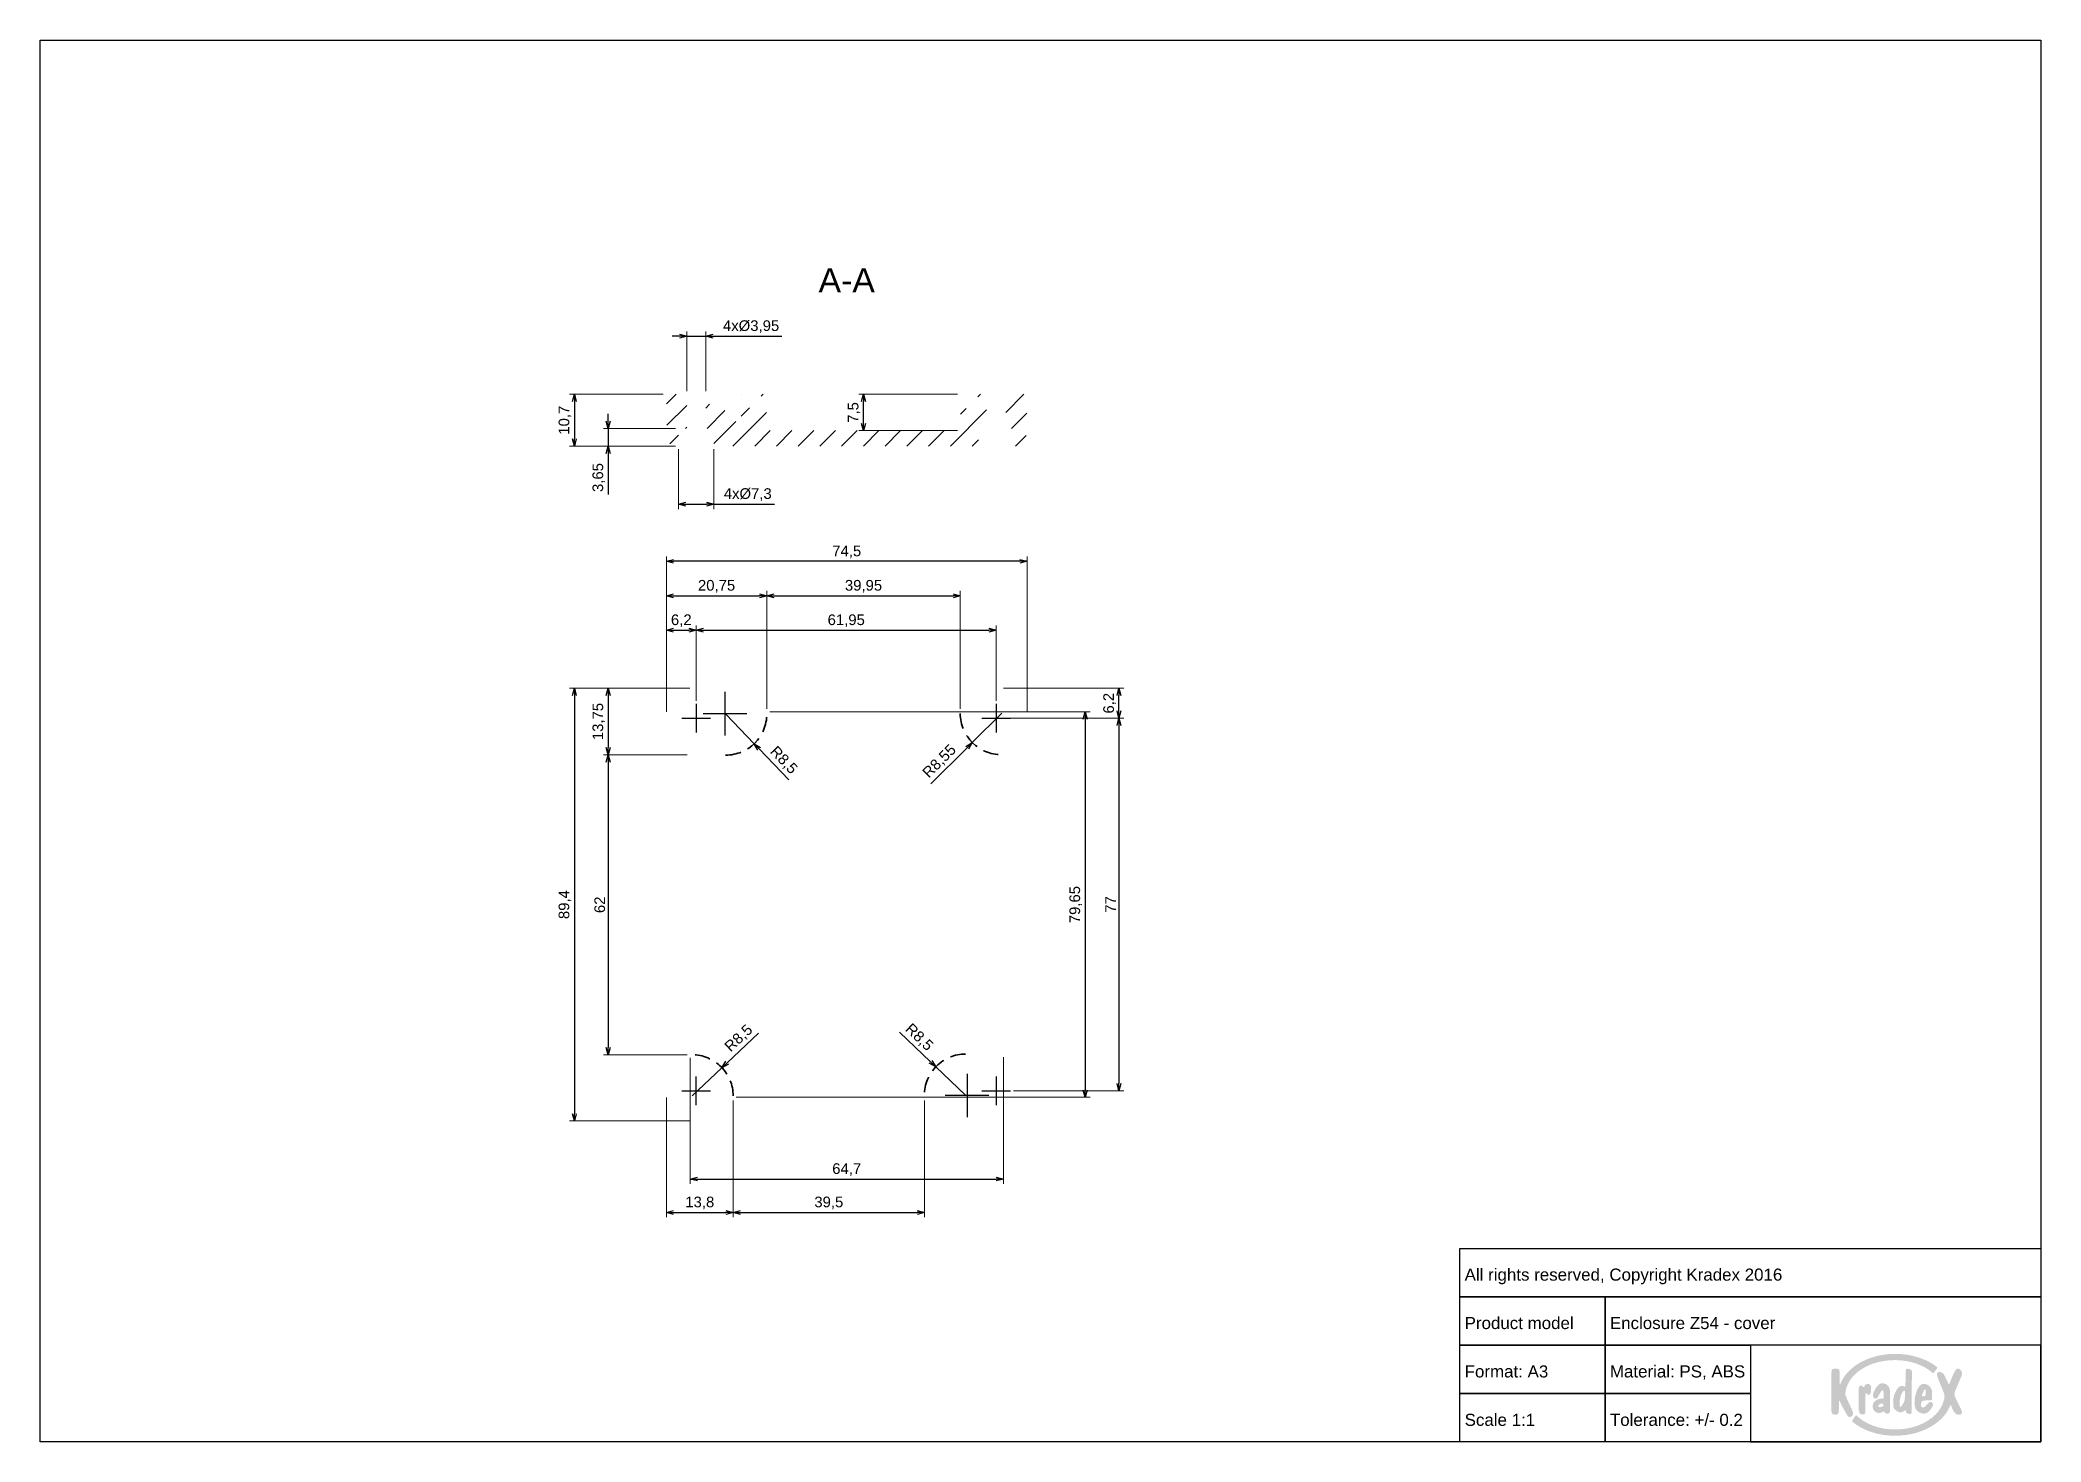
# Paper-space layout 'Cover' of a CAD drawing. Header units: millimetres. Extents: x 0 to 414, y 0 to 290.
import ezdxf

# ---------------------------------------------------------------- set-up
doc = ezdxf.new("R2010")
doc.units = ezdxf.units.MM
doc.linetypes.add('ACAD_ISO10W100', pattern=[18, 12, -3, 0, -3])
doc.linetypes.add('HIDDEN2', pattern=[4.7625, 3.175, -1.5875])
for name, color, linetype, lineweight in [('MD_Annotation', 7, 'Continuous', 25), ('MD_Axes', 7, 'ACAD_ISO10W100', 25), ('MD_Hatching', 7, 'Continuous', 25)]:
    doc.layers.add(name, color=color, linetype=linetype, lineweight=lineweight)
doc.layers.add('MD_Hidden', color=7, linetype='HIDDEN2', lineweight=35, plot=False)
doc.layers.add('Tabelka', color=7, linetype='Continuous')
doc.styles.get("Standard").update_dxf_attribs({"font": 'arial.ttf'})
doc.dimstyles.new('ISO-25', dxfattribs={"dimtxt": 2.2, "dimasz": 1.5, "dimexe": 1, "dimexo": 0.625, "dimtad": 1, "dimrnd": 0.05, "dimtxsty": 'Standard', "dimblk": 'OPEN30', "dimcen": 2.5, "dimadec": 0, "dimazin": 0, "dimtfac": 1, "dimtmove": 0, "dimatfit": 3, "dimfxl": 1, "dimlwe": 18, "dimarcsym": 0})

psp = doc.layouts.new('Cover')

# ---------------------------------------------------------------- texts
at = {"insert": (293.528, 40.477), "char_height": 2.5, "attachment_point": 1}
psp.add_mtext_dynamic_manual_height_columns('\\P All rights reserved, Copyright Kradex 2016', width=120, gutter_width=12.5, heights=[0], dxfattribs=at)
at = {"layer": 'MD_Annotation', "color": 7, "insert": (166.876, 238.003), "char_height": 5, "width": 14.16439, "attachment_point": 8}
psp.add_mtext('A-A', dxfattribs=at)
at = {"layer": 'Tabelka', "char_height": 2.5, "attachment_point": 1}
for s, width, heights, insert in [('\\pi15;\\P\\pi0; Product model', 30, [9.962], (293.528, 30.477)), ('\\P Enclosure Z54 - cover ', 90, [7.412], (323.528, 30.477)), ('\\P Format: A3', 30, [0], (293.528, 20.477)), ('\\P Material: PS, ABS', 30, [0], (323.528, 20.477)), ('\\P Scale 1:1', 30, [0], (293.528, 10.477)), ('\\P Tolerance: +/- 0.2', 30, [0], (323.528, 10.477))]:
    psp.add_mtext_dynamic_manual_height_columns(s, width=width, gutter_width=12.5, heights=heights, dxfattribs=dict(at, insert=insert))

# ---------------------------------------------------------------- blocks, each defined once
blk = doc.blocks.new('_Open30')
at = {"color": 0, "linetype": 'ByBlock', "lineweight": -2}
for p, q in [((-1, 0.27), (0, 0)), ((0, 0), (-1, -0.27)), ((0, 0), (-1, 0))]:
    blk.add_line(p, q, dxfattribs=at)
blk = doc.blocks.new('*D18')
at = {"layer": 'Defpoints', "color": 0, "transparency": 16777216}
for p in [(129.63, 182.44), (129.63, 150.71), (204.13, 150.71)]:
    blk.add_point(p, dxfattribs=at)
at = {"layer": 'MD_Annotation', "color": 0, "lineweight": 18, "transparency": 16777216}
for p, q in [((129.63, 151.34), (129.63, 183.44)), ((204.13, 151.34), (204.13, 183.44))]:
    blk.add_line(p, q, dxfattribs=at)
at = {"layer": 'MD_Annotation', "color": 0, "lineweight": -2, "transparency": 16777216}
blk.add_line((202.63, 182.44), (131.13, 182.44), dxfattribs=at)
at = {"layer": 'MD_Annotation', "color": 0, "lineweight": -2, "transparency": 16777216, "xscale": 1.5, "yscale": 1.5, "zscale": 1.5, "rotation": 180}
blk.add_blockref('_Open30', (129.63, 182.44), dxfattribs=at)
at = {"layer": 'MD_Annotation', "color": 0, "lineweight": -2, "transparency": 16777216, "xscale": 1.5, "yscale": 1.5, "zscale": 1.5}
blk.add_blockref('_Open30', (204.13, 182.44), dxfattribs=at)
at = {"layer": 'MD_Annotation', "color": 0, "transparency": 16777216, "insert": (166.88, 184.38), "char_height": 2.2, "attachment_point": 5}
blk.add_mtext('74,5', dxfattribs=at)
blk = doc.blocks.new('*D19')
at = {"layer": 'Defpoints', "color": 0, "transparency": 16777216}
for p in [(135.13, 156.21), (110.63, 66.81), (135.13, 66.81)]:
    blk.add_point(p, dxfattribs=at)
at = {"layer": 'MD_Annotation', "color": 0, "lineweight": 18, "transparency": 16777216}
for p, q in [((134.5, 156.21), (109.63, 156.21)), ((134.5, 66.81), (109.63, 66.81))]:
    blk.add_line(p, q, dxfattribs=at)
at = {"layer": 'MD_Annotation', "color": 0, "lineweight": -2, "transparency": 16777216}
blk.add_line((110.63, 154.71), (110.63, 68.31), dxfattribs=at)
at = {"layer": 'MD_Annotation', "color": 0, "lineweight": -2, "transparency": 16777216, "xscale": 1.5, "yscale": 1.5, "zscale": 1.5}
for p, rotation in [((110.63, 156.21), 90), ((110.63, 66.81), 270)]:
    blk.add_blockref('_Open30', p, dxfattribs=dict(at, rotation=rotation))
at = {"layer": 'MD_Annotation', "color": 0, "transparency": 16777216, "insert": (108.68, 111.51), "char_height": 2.2, "attachment_point": 5, "rotation": 90}
blk.add_mtext('89,4', dxfattribs=at)
blk = doc.blocks.new('*D20')
at = {"layer": 'Defpoints', "color": 0, "transparency": 16777216}
for p in [(135.8, 168.21), (135.8, 153.01), (129.63, 150.71)]:
    blk.add_point(p, dxfattribs=at)
at = {"layer": 'MD_Annotation', "color": 0, "lineweight": 18, "transparency": 16777216}
for p, q in [((129.63, 151.34), (129.63, 169.21)), ((135.8, 153.64), (135.8, 169.21))]:
    blk.add_line(p, q, dxfattribs=at)
at = {"layer": 'MD_Annotation', "color": 0, "lineweight": -2, "transparency": 16777216}
blk.add_line((131.13, 168.21), (134.3, 168.21), dxfattribs=at)
at = {"layer": 'MD_Annotation', "color": 0, "lineweight": -2, "transparency": 16777216, "xscale": 1.5, "yscale": 1.5, "zscale": 1.5, "rotation": 180}
blk.add_blockref('_Open30', (129.63, 168.21), dxfattribs=at)
at = {"layer": 'MD_Annotation', "color": 0, "lineweight": -2, "transparency": 16777216, "xscale": 1.5, "yscale": 1.5, "zscale": 1.5}
blk.add_blockref('_Open30', (135.8, 168.21), dxfattribs=at)
at = {"layer": 'MD_Annotation', "color": 0, "transparency": 16777216, "insert": (132.71, 170.16), "char_height": 2.2, "attachment_point": 5}
blk.add_mtext('6,2', dxfattribs=at)
blk = doc.blocks.new('*D21')
at = {"layer": 'Defpoints', "color": 0, "transparency": 16777216}
for p in [(197.75, 168.21), (135.8, 153.01), (197.75, 153.01)]:
    blk.add_point(p, dxfattribs=at)
at = {"layer": 'MD_Annotation', "color": 0, "lineweight": 18, "transparency": 16777216}
for p, q in [((135.8, 153.64), (135.8, 169.21)), ((197.75, 153.64), (197.75, 169.21))]:
    blk.add_line(p, q, dxfattribs=at)
at = {"layer": 'MD_Annotation', "color": 0, "lineweight": -2, "transparency": 16777216}
blk.add_line((137.3, 168.21), (196.25, 168.21), dxfattribs=at)
at = {"layer": 'MD_Annotation', "color": 0, "lineweight": -2, "transparency": 16777216, "xscale": 1.5, "yscale": 1.5, "zscale": 1.5, "rotation": 180}
blk.add_blockref('_Open30', (135.8, 168.21), dxfattribs=at)
at = {"layer": 'MD_Annotation', "color": 0, "lineweight": -2, "transparency": 16777216, "xscale": 1.5, "yscale": 1.5, "zscale": 1.5}
blk.add_blockref('_Open30', (197.75, 168.21), dxfattribs=at)
at = {"layer": 'MD_Annotation', "color": 0, "transparency": 16777216, "insert": (166.78, 170.16), "char_height": 2.2, "attachment_point": 5}
blk.add_mtext('61,95', dxfattribs=at)
blk = doc.blocks.new('*D22')
at = {"layer": 'Defpoints', "color": 0, "transparency": 16777216}
for p in [(135.13, 156.21), (117.63, 142.46), (134.53, 142.46)]:
    blk.add_point(p, dxfattribs=at)
at = {"layer": 'MD_Annotation', "color": 0, "lineweight": 18, "transparency": 16777216}
for p, q in [((134.5, 156.21), (116.63, 156.21)), ((133.9, 142.46), (116.63, 142.46))]:
    blk.add_line(p, q, dxfattribs=at)
at = {"layer": 'MD_Annotation', "color": 0, "lineweight": -2, "transparency": 16777216}
blk.add_line((117.63, 154.71), (117.63, 143.96), dxfattribs=at)
at = {"layer": 'MD_Annotation', "color": 0, "lineweight": -2, "transparency": 16777216, "xscale": 1.5, "yscale": 1.5, "zscale": 1.5}
for p, rotation in [((117.63, 156.21), 90), ((117.63, 142.46), 270)]:
    blk.add_blockref('_Open30', p, dxfattribs=dict(at, rotation=rotation))
at = {"layer": 'MD_Annotation', "color": 0, "transparency": 16777216, "insert": (115.68, 149.34), "char_height": 2.2, "attachment_point": 5, "rotation": 90}
blk.add_mtext('13,75', dxfattribs=at)
blk = doc.blocks.new('*D23')
at = {"layer": 'Defpoints', "color": 0, "transparency": 16777216}
for p in [(134.53, 142.46), (117.63, 80.49), (134.53, 80.49)]:
    blk.add_point(p, dxfattribs=at)
at = {"layer": 'MD_Annotation', "color": 0, "lineweight": 18, "transparency": 16777216}
for p, q in [((133.9, 142.46), (116.63, 142.46)), ((133.9, 80.49), (116.63, 80.49))]:
    blk.add_line(p, q, dxfattribs=at)
at = {"layer": 'MD_Annotation', "color": 0, "lineweight": -2, "transparency": 16777216}
blk.add_line((117.63, 140.96), (117.63, 81.99), dxfattribs=at)
at = {"layer": 'MD_Annotation', "color": 0, "lineweight": -2, "transparency": 16777216, "xscale": 1.5, "yscale": 1.5, "zscale": 1.5}
for p, rotation in [((117.63, 142.46), 90), ((117.63, 80.49), 270)]:
    blk.add_blockref('_Open30', p, dxfattribs=dict(at, rotation=rotation))
at = {"layer": 'MD_Annotation', "color": 0, "transparency": 16777216, "insert": (115.88, 111.47), "char_height": 2.2, "attachment_point": 5, "rotation": 90}
blk.add_mtext('62', dxfattribs=at)
blk = doc.blocks.new('*D24')
at = {"layer": 'Defpoints', "color": 0, "transparency": 16777216}
for p in [(150.38, 175.33), (129.63, 150.71), (150.38, 151.41)]:
    blk.add_point(p, dxfattribs=at)
at = {"layer": 'MD_Annotation', "color": 0, "lineweight": 18, "transparency": 16777216}
for p, q in [((129.63, 151.34), (129.63, 176.33)), ((150.38, 152.04), (150.38, 176.33))]:
    blk.add_line(p, q, dxfattribs=at)
at = {"layer": 'MD_Annotation', "color": 0, "lineweight": -2, "transparency": 16777216}
blk.add_line((131.13, 175.33), (148.88, 175.33), dxfattribs=at)
at = {"layer": 'MD_Annotation', "color": 0, "lineweight": -2, "transparency": 16777216, "xscale": 1.5, "yscale": 1.5, "zscale": 1.5, "rotation": 180}
blk.add_blockref('_Open30', (129.63, 175.33), dxfattribs=at)
at = {"layer": 'MD_Annotation', "color": 0, "lineweight": -2, "transparency": 16777216, "xscale": 1.5, "yscale": 1.5, "zscale": 1.5}
blk.add_blockref('_Open30', (150.38, 175.33), dxfattribs=at)
at = {"layer": 'MD_Annotation', "color": 0, "transparency": 16777216, "insert": (140, 177.28), "char_height": 2.2, "attachment_point": 5}
blk.add_mtext('20,75', dxfattribs=at)
blk = doc.blocks.new('*D25')
at = {"layer": 'Defpoints', "color": 0, "transparency": 16777216}
for p in [(190.33, 175.33), (150.38, 151.34), (190.33, 151.34)]:
    blk.add_point(p, dxfattribs=at)
at = {"layer": 'MD_Annotation', "color": 0, "lineweight": 18, "transparency": 16777216}
for p, q in [((150.38, 151.96), (150.38, 176.33)), ((190.33, 151.96), (190.33, 176.33))]:
    blk.add_line(p, q, dxfattribs=at)
at = {"layer": 'MD_Annotation', "color": 0, "lineweight": -2, "transparency": 16777216}
blk.add_line((151.88, 175.33), (188.83, 175.33), dxfattribs=at)
at = {"layer": 'MD_Annotation', "color": 0, "lineweight": -2, "transparency": 16777216, "xscale": 1.5, "yscale": 1.5, "zscale": 1.5, "rotation": 180}
blk.add_blockref('_Open30', (150.38, 175.33), dxfattribs=at)
at = {"layer": 'MD_Annotation', "color": 0, "lineweight": -2, "transparency": 16777216, "xscale": 1.5, "yscale": 1.5, "zscale": 1.5}
blk.add_blockref('_Open30', (190.33, 175.33), dxfattribs=at)
at = {"layer": 'MD_Annotation', "color": 0, "transparency": 16777216, "insert": (170.35, 177.28), "char_height": 2.2, "attachment_point": 5}
blk.add_mtext('39,95', dxfattribs=at)
blk = doc.blocks.new('*D26')
at = {"layer": 'Defpoints', "color": 0, "transparency": 16777216}
for p in [(129.63, 72.31), (143.43, 71.69), (143.43, 47.92)]:
    blk.add_point(p, dxfattribs=at)
at = {"layer": 'MD_Annotation', "color": 0, "lineweight": 18, "transparency": 16777216}
for p, q in [((129.63, 71.68), (129.63, 46.92)), ((143.43, 71.06), (143.43, 46.92))]:
    blk.add_line(p, q, dxfattribs=at)
at = {"layer": 'MD_Annotation', "color": 0, "lineweight": -2, "transparency": 16777216}
blk.add_line((131.13, 47.92), (141.93, 47.92), dxfattribs=at)
at = {"layer": 'MD_Annotation', "color": 0, "lineweight": -2, "transparency": 16777216, "xscale": 1.5, "yscale": 1.5, "zscale": 1.5, "rotation": 180}
blk.add_blockref('_Open30', (129.63, 47.92), dxfattribs=at)
at = {"layer": 'MD_Annotation', "color": 0, "lineweight": -2, "transparency": 16777216, "xscale": 1.5, "yscale": 1.5, "zscale": 1.5}
blk.add_blockref('_Open30', (143.43, 47.92), dxfattribs=at)
at = {"layer": 'MD_Annotation', "color": 0, "transparency": 16777216, "insert": (136.53, 49.87), "char_height": 2.2, "attachment_point": 5}
blk.add_mtext('13,8', dxfattribs=at)
blk = doc.blocks.new('*D27')
at = {"layer": 'Defpoints', "color": 0, "transparency": 16777216}
for p in [(143.43, 71.69), (182.93, 71.69), (182.93, 47.92)]:
    blk.add_point(p, dxfattribs=at)
at = {"layer": 'MD_Annotation', "color": 0, "lineweight": 18, "transparency": 16777216}
for p, q in [((143.43, 71.06), (143.43, 46.92)), ((182.93, 71.06), (182.93, 46.92))]:
    blk.add_line(p, q, dxfattribs=at)
at = {"layer": 'MD_Annotation', "color": 0, "lineweight": -2, "transparency": 16777216}
blk.add_line((144.93, 47.92), (181.43, 47.92), dxfattribs=at)
at = {"layer": 'MD_Annotation', "color": 0, "lineweight": -2, "transparency": 16777216, "xscale": 1.5, "yscale": 1.5, "zscale": 1.5, "rotation": 180}
blk.add_blockref('_Open30', (143.43, 47.92), dxfattribs=at)
at = {"layer": 'MD_Annotation', "color": 0, "lineweight": -2, "transparency": 16777216, "xscale": 1.5, "yscale": 1.5, "zscale": 1.5}
blk.add_blockref('_Open30', (182.93, 47.92), dxfattribs=at)
at = {"layer": 'MD_Annotation', "color": 0, "transparency": 16777216, "insert": (163.18, 49.87), "char_height": 2.2, "attachment_point": 5}
blk.add_mtext('39,5', dxfattribs=at)
blk = doc.blocks.new('*D28')
at = {"layer": 'Defpoints', "color": 0, "transparency": 16777216}
for p in [(150.38, 151.34), (143.43, 71.69), (216.13, 71.69)]:
    blk.add_point(p, dxfattribs=at)
at = {"layer": 'MD_Annotation', "color": 0, "lineweight": 18, "transparency": 16777216}
for p, q in [((151, 151.34), (217.13, 151.34)), ((144.05, 71.69), (217.13, 71.69))]:
    blk.add_line(p, q, dxfattribs=at)
at = {"layer": 'MD_Annotation', "color": 0, "lineweight": -2, "transparency": 16777216}
blk.add_line((216.13, 149.84), (216.13, 73.19), dxfattribs=at)
at = {"layer": 'MD_Annotation', "color": 0, "lineweight": -2, "transparency": 16777216, "xscale": 1.5, "yscale": 1.5, "zscale": 1.5}
for p, rotation in [((216.13, 151.34), 90), ((216.13, 71.69), 270)]:
    blk.add_blockref('_Open30', p, dxfattribs=dict(at, rotation=rotation))
at = {"layer": 'MD_Annotation', "color": 0, "transparency": 16777216, "insert": (214.18, 111.51), "char_height": 2.2, "attachment_point": 5, "rotation": 90}
blk.add_mtext('79,65', dxfattribs=at)
blk = doc.blocks.new('*D29')
at = {"layer": 'Defpoints', "color": 0, "transparency": 16777216}
for p in [(134.53, 80.49), (199.23, 80.63), (199.23, 54.81)]:
    blk.add_point(p, dxfattribs=at)
at = {"layer": 'MD_Annotation', "color": 0, "lineweight": 18, "transparency": 16777216}
for p, q in [((134.53, 79.86), (134.53, 53.81)), ((199.23, 80.01), (199.23, 53.81))]:
    blk.add_line(p, q, dxfattribs=at)
at = {"layer": 'MD_Annotation', "color": 0, "lineweight": -2, "transparency": 16777216}
blk.add_line((136.03, 54.81), (197.73, 54.81), dxfattribs=at)
at = {"layer": 'MD_Annotation', "color": 0, "lineweight": -2, "transparency": 16777216, "xscale": 1.5, "yscale": 1.5, "zscale": 1.5, "rotation": 180}
blk.add_blockref('_Open30', (134.53, 54.81), dxfattribs=at)
at = {"layer": 'MD_Annotation', "color": 0, "lineweight": -2, "transparency": 16777216, "xscale": 1.5, "yscale": 1.5, "zscale": 1.5}
blk.add_blockref('_Open30', (199.23, 54.81), dxfattribs=at)
at = {"layer": 'MD_Annotation', "color": 0, "transparency": 16777216, "insert": (166.88, 56.76), "char_height": 2.2, "attachment_point": 5}
blk.add_mtext('64,7', dxfattribs=at)
blk = doc.blocks.new('*D30')
at = {"layer": 'Defpoints', "color": 0, "transparency": 16777216}
for p in [(198.63, 156.21), (223.11, 156.21), (199.73, 150.04)]:
    blk.add_point(p, dxfattribs=at)
at = {"layer": 'MD_Annotation', "color": 0, "lineweight": 18, "transparency": 16777216}
for p, q in [((199.25, 156.21), (224.11, 156.21)), ((200.35, 150.04), (224.11, 150.04))]:
    blk.add_line(p, q, dxfattribs=at)
at = {"layer": 'MD_Annotation', "color": 0, "lineweight": -2, "transparency": 16777216}
blk.add_line((223.11, 151.54), (223.11, 154.71), dxfattribs=at)
at = {"layer": 'MD_Annotation', "color": 0, "lineweight": -2, "transparency": 16777216, "xscale": 1.5, "yscale": 1.5, "zscale": 1.5}
for p, rotation in [((223.11, 156.21), 90), ((223.11, 150.04), 270)]:
    blk.add_blockref('_Open30', p, dxfattribs=dict(at, rotation=rotation))
at = {"layer": 'MD_Annotation', "color": 0, "transparency": 16777216, "insert": (221.17, 153.12), "char_height": 2.2, "attachment_point": 5, "rotation": 90}
blk.add_mtext('6,2', dxfattribs=at)
blk = doc.blocks.new('*D31')
at = {"layer": 'Defpoints', "color": 0, "transparency": 16777216}
for p in [(200.73, 150.04), (200.73, 73.04), (223.11, 73.04)]:
    blk.add_point(p, dxfattribs=at)
at = {"layer": 'MD_Annotation', "color": 0, "lineweight": 18, "transparency": 16777216}
for p, q in [((201.35, 150.04), (224.11, 150.04)), ((201.35, 73.04), (224.11, 73.04))]:
    blk.add_line(p, q, dxfattribs=at)
at = {"layer": 'MD_Annotation', "color": 0, "lineweight": -2, "transparency": 16777216}
blk.add_line((223.11, 148.54), (223.11, 74.54), dxfattribs=at)
at = {"layer": 'MD_Annotation', "color": 0, "lineweight": -2, "transparency": 16777216, "xscale": 1.5, "yscale": 1.5, "zscale": 1.5}
for p, rotation in [((223.11, 150.04), 90), ((223.11, 73.04), 270)]:
    blk.add_blockref('_Open30', p, dxfattribs=dict(at, rotation=rotation))
at = {"layer": 'MD_Annotation', "color": 0, "transparency": 16777216, "insert": (221.39, 111.54), "char_height": 2.2, "attachment_point": 5, "rotation": 90}
blk.add_mtext('77', dxfattribs=at)
blk = doc.blocks.new('*D32')
at = {"layer": 'Defpoints', "color": 0, "transparency": 16777216}
for p in [(141.88, 150.89), (147.76, 144.75)]:
    blk.add_point(p, dxfattribs=at)
at = {"layer": 'MD_Annotation', "color": 0, "lineweight": -2, "transparency": 16777216}
for p, q in [((141.88, 150.89), (147.76, 144.75)), ((154.94, 137.26), (148.8, 143.67))]:
    blk.add_line(p, q, dxfattribs=at)
at = {"layer": 'MD_Annotation', "color": 0, "lineweight": -2, "transparency": 16777216, "xscale": 1.5, "yscale": 1.5, "zscale": 1.5, "rotation": 133.7814710606391}
blk.add_blockref('_Open30', (147.76, 144.75), dxfattribs=at)
at = {"layer": 'MD_Annotation', "color": 0, "transparency": 16777216, "insert": (153.79, 141.27), "char_height": 2.2, "attachment_point": 5, "rotation": 313.7815}
blk.add_mtext('R8,5', dxfattribs=at)
blk = doc.blocks.new('*D33')
at = {"layer": 'Defpoints', "color": 0, "transparency": 16777216}
for p in [(198.89, 151.03), (192.82, 144.98)]:
    blk.add_point(p, dxfattribs=at)
at = {"layer": 'MD_Annotation', "color": 0, "lineweight": -2, "transparency": 16777216}
for p, q in [((198.89, 151.03), (192.82, 144.98)), ((184.26, 136.46), (191.76, 143.93))]:
    blk.add_line(p, q, dxfattribs=at)
at = {"layer": 'MD_Annotation', "color": 0, "lineweight": -2, "transparency": 16777216, "xscale": 1.5, "yscale": 1.5, "zscale": 1.5, "rotation": 44.87162647255754}
blk.add_blockref('_Open30', (192.82, 144.98), dxfattribs=at)
at = {"layer": 'MD_Annotation', "color": 0, "transparency": 16777216, "insert": (186.1, 141.04), "char_height": 2.2, "attachment_point": 5, "rotation": 44.8716}
blk.add_mtext('R8,55', dxfattribs=at)
blk = doc.blocks.new('*D34')
at = {"layer": 'Defpoints', "color": 0, "transparency": 16777216}
for p in [(185.27, 78), (191.42, 72.13)]:
    blk.add_point(p, dxfattribs=at)
at = {"layer": 'MD_Annotation', "color": 0, "lineweight": -2, "transparency": 16777216}
for p, q in [((177.76, 85.16), (184.19, 79.03)), ((191.42, 72.13), (185.27, 78))]:
    blk.add_line(p, q, dxfattribs=at)
at = {"layer": 'MD_Annotation', "color": 0, "lineweight": -2, "transparency": 16777216, "xscale": 1.5, "yscale": 1.5, "zscale": 1.5, "rotation": 316.3678752567821}
blk.add_blockref('_Open30', (185.27, 78), dxfattribs=at)
at = {"layer": 'MD_Annotation', "color": 0, "transparency": 16777216, "insert": (181.78, 84.02), "char_height": 2.2, "attachment_point": 5, "rotation": 316.3679}
blk.add_mtext('R8,5', dxfattribs=at)
blk = doc.blocks.new('*D35')
at = {"layer": 'Defpoints', "color": 0, "transparency": 16777216}
for p in [(141.11, 77.81), (134.93, 71.99)]:
    blk.add_point(p, dxfattribs=at)
at = {"layer": 'MD_Annotation', "color": 0, "lineweight": -2, "transparency": 16777216}
for p, q in [((148.67, 84.93), (142.21, 78.84)), ((134.93, 71.99), (141.11, 77.81))]:
    blk.add_line(p, q, dxfattribs=at)
at = {"layer": 'MD_Annotation', "color": 0, "lineweight": -2, "transparency": 16777216, "xscale": 1.5, "yscale": 1.5, "zscale": 1.5, "rotation": 223.2781401933297}
blk.add_blockref('_Open30', (141.11, 77.81), dxfattribs=at)
at = {"layer": 'MD_Annotation', "color": 0, "transparency": 16777216, "insert": (144.65, 83.82), "char_height": 2.2, "attachment_point": 5, "rotation": 43.2781}
blk.add_mtext('R8,5', dxfattribs=at)
blk = doc.blocks.new('*D101')
at = {"layer": 'Defpoints', "color": 0, "transparency": 16777216}
for p in [(170.36, 216.94), (190.38, 216.94), (190.38, 209.44)]:
    blk.add_point(p, dxfattribs=at)
at = {"layer": 'MD_Annotation', "color": 0, "lineweight": 18, "transparency": 16777216}
for p, q in [((189.75, 216.94), (169.36, 216.94)), ((189.75, 209.44), (169.36, 209.44))]:
    blk.add_line(p, q, dxfattribs=at)
at = {"layer": 'MD_Annotation', "color": 0, "lineweight": -2, "transparency": 16777216}
blk.add_line((170.36, 210.94), (170.36, 215.44), dxfattribs=at)
at = {"layer": 'MD_Annotation', "color": 0, "lineweight": -2, "transparency": 16777216, "xscale": 1.5, "yscale": 1.5, "zscale": 1.5}
for p, rotation in [((170.36, 216.94), 90), ((170.36, 209.44), 270)]:
    blk.add_blockref('_Open30', p, dxfattribs=dict(at, rotation=rotation))
at = {"layer": 'MD_Annotation', "color": 0, "transparency": 16777216, "insert": (168.41, 213.19), "char_height": 2.2, "attachment_point": 5, "rotation": 90}
blk.add_mtext('7,5', dxfattribs=at)
blk = doc.blocks.new('*D102')
at = {"layer": 'Defpoints', "color": 0, "transparency": 16777216}
for p in [(117.63, 209.89), (132.15, 209.89), (132.15, 206.24)]:
    blk.add_point(p, dxfattribs=at)
at = {"layer": 'MD_Annotation', "color": 0, "lineweight": -2, "transparency": 16777216}
for p, q in [((117.63, 211.39), (117.63, 212.89)), ((117.63, 209.89), (117.63, 206.24)), ((117.63, 204.74), (117.63, 196.26))]:
    blk.add_line(p, q, dxfattribs=at)
at = {"layer": 'MD_Annotation', "color": 0, "lineweight": 18, "transparency": 16777216}
for p, q in [((131.53, 209.89), (116.63, 209.89)), ((131.53, 206.24), (116.63, 206.24))]:
    blk.add_line(p, q, dxfattribs=at)
at = {"layer": 'MD_Annotation', "color": 0, "lineweight": -2, "transparency": 16777216, "xscale": 1.5, "yscale": 1.5, "zscale": 1.5}
for p, rotation in [((117.63, 209.89), 270), ((117.63, 206.24), 90)]:
    blk.add_blockref('_Open30', p, dxfattribs=dict(at, rotation=rotation))
at = {"layer": 'MD_Annotation', "color": 0, "transparency": 16777216, "insert": (115.68, 199.75), "char_height": 2.2, "attachment_point": 5, "rotation": 90}
blk.add_mtext('3,65', dxfattribs=at)
blk = doc.blocks.new('*D103')
at = {"layer": 'Defpoints', "color": 0, "transparency": 16777216}
for p in [(129.63, 216.94), (110.63, 206.24), (132.15, 206.24)]:
    blk.add_point(p, dxfattribs=at)
at = {"layer": 'MD_Annotation', "color": 0, "lineweight": 18, "transparency": 16777216}
for p, q in [((129, 216.94), (109.63, 216.94)), ((131.53, 206.24), (109.63, 206.24))]:
    blk.add_line(p, q, dxfattribs=at)
at = {"layer": 'MD_Annotation', "color": 0, "lineweight": -2, "transparency": 16777216}
blk.add_line((110.63, 215.44), (110.63, 207.74), dxfattribs=at)
at = {"layer": 'MD_Annotation', "color": 0, "lineweight": -2, "transparency": 16777216, "xscale": 1.5, "yscale": 1.5, "zscale": 1.5}
for p, rotation in [((110.63, 216.94), 90), ((110.63, 206.24), 270)]:
    blk.add_blockref('_Open30', p, dxfattribs=dict(at, rotation=rotation))
at = {"layer": 'MD_Annotation', "color": 0, "transparency": 16777216, "insert": (108.68, 211.59), "char_height": 2.2, "attachment_point": 5, "rotation": 90}
blk.add_mtext('10,7', dxfattribs=at)
blk = doc.blocks.new('*D104')
at = {"layer": 'Defpoints', "color": 0, "transparency": 16777216}
for p in [(137.78, 228.94), (133.83, 216.94), (137.78, 216.94)]:
    blk.add_point(p, dxfattribs=at)
at = {"layer": 'MD_Annotation', "color": 0, "lineweight": -2, "transparency": 16777216}
for p, q in [((132.33, 228.94), (130.83, 228.94)), ((133.83, 228.94), (137.78, 228.94)), ((139.28, 228.94), (153.48, 228.94))]:
    blk.add_line(p, q, dxfattribs=at)
at = {"layer": 'MD_Annotation', "color": 0, "lineweight": 18, "transparency": 16777216}
for p, q in [((133.83, 217.57), (133.83, 229.94)), ((137.78, 217.57), (137.78, 229.94))]:
    blk.add_line(p, q, dxfattribs=at)
at = {"layer": 'MD_Annotation', "color": 0, "lineweight": -2, "transparency": 16777216, "xscale": 1.5, "yscale": 1.5, "zscale": 1.5}
blk.add_blockref('_Open30', (133.83, 228.94), dxfattribs=at)
at = {"layer": 'MD_Annotation', "color": 0, "lineweight": -2, "transparency": 16777216, "xscale": 1.5, "yscale": 1.5, "zscale": 1.5, "rotation": 180}
blk.add_blockref('_Open30', (137.78, 228.94), dxfattribs=at)
at = {"layer": 'MD_Annotation', "color": 0, "transparency": 16777216, "insert": (147.13, 230.93), "char_height": 2.2, "attachment_point": 5}
blk.add_mtext('4x%%C3,95', dxfattribs=at)
blk = doc.blocks.new('*D105')
at = {"layer": 'Defpoints', "color": 0, "transparency": 16777216}
for p in [(132.15, 206.24), (139.45, 206.24), (139.45, 194.24)]:
    blk.add_point(p, dxfattribs=at)
at = {"layer": 'MD_Annotation', "color": 0, "lineweight": 18, "transparency": 16777216}
for p, q in [((132.15, 205.62), (132.15, 193.24)), ((139.45, 205.62), (139.45, 193.24))]:
    blk.add_line(p, q, dxfattribs=at)
at = {"layer": 'MD_Annotation', "color": 0, "lineweight": -2, "transparency": 16777216}
for p, q in [((133.65, 194.24), (137.95, 194.24)), ((139.45, 194.24), (151.93, 194.24))]:
    blk.add_line(p, q, dxfattribs=at)
at = {"layer": 'MD_Annotation', "color": 0, "lineweight": -2, "transparency": 16777216, "xscale": 1.5, "yscale": 1.5, "zscale": 1.5, "rotation": 180}
blk.add_blockref('_Open30', (132.15, 194.24), dxfattribs=at)
at = {"layer": 'MD_Annotation', "color": 0, "lineweight": -2, "transparency": 16777216, "xscale": 1.5, "yscale": 1.5, "zscale": 1.5}
blk.add_blockref('_Open30', (139.45, 194.24), dxfattribs=at)
at = {"layer": 'MD_Annotation', "color": 0, "transparency": 16777216, "insert": (146.44, 196.23), "char_height": 2.2, "attachment_point": 5}
blk.add_mtext('4x%%C7,3', dxfattribs=at)

# ---------------------------------------------------------------- dimensions: what is measured, and where the dimension line sits
at = {"layer": 'MD_Annotation'}
dim = psp.add_linear_dim(base=(137.776, 228.945), p1=(133.826, 216.945), p2=(137.776, 216.945), angle=180, text='4x%%C<>', dimstyle='ISO-25', override={"dimlfac": -1, "dimpost": ''}, dxfattribs=at)
dim.commit()
dim.dimension.update_dxf_attribs({"geometry": '*D104', "text_midpoint": (147.129, 230.928)})
for base, p1, p2, angle, picture, middle in [((110.626, 206.245), (129.626, 216.945), (132.151, 206.245), 270, '*D103', (108.679, 211.595)), ((170.357, 216.945), (190.38, 209.445), (190.376, 216.945), 270, '*D101', (168.414, 213.195)), ((129.626, 182.442), (204.126, 150.712), (129.626, 150.712), 180, '*D18', (166.876, 184.384)), ((150.376, 175.335), (129.626, 150.712), (150.376, 151.411), 180, '*D24', (140.001, 177.282)), ((190.326, 175.335), (150.376, 151.336), (190.326, 151.336), 180, '*D25', (170.351, 177.282)), ((135.801221472, 168.210690151), (129.626221472, 150.711635677), (135.801221472, 153.010690151), 180, '*D20', (132.713721472, 170.157791106)), ((110.626, 66.811), (135.126, 156.211), (135.126, 66.811), 270, '*D19', (108.679, 111.511)), ((117.626, 142.461), (135.126, 156.211), (134.526, 142.461), 270, '*D22', (115.679, 149.336)), ((223.114781538, 156.210690151), (199.726221472, 150.035690151), (198.626941918, 156.210690151), 90, '*D30', (221.167680583, 153.123190151)), ((216.126, 71.686), (150.376, 151.336), (143.426, 71.686), 90, '*D28', (214.179, 111.511)), ((117.626221472, 80.485690151), (134.526221472, 142.460690151), (134.526221472, 80.485690151), 270, '*D23', (115.877960899, 111.473190151))]:
    dim = psp.add_linear_dim(base=base, p1=p1, p2=p2, angle=angle, dimstyle='ISO-25', override={"dimlfac": -1}, dxfattribs=at)
    dim.commit()
    dim.dimension.update_dxf_attribs({"geometry": picture, "text_midpoint": middle})
dim = psp.add_linear_dim(base=(117.626, 209.895), p1=(132.151, 206.245), p2=(132.151, 209.895), angle=270, dimstyle='ISO-25', override={"dimlfac": -1}, dxfattribs=at)
dim.commit()
dim.dimension.update_dxf_attribs({"geometry": '*D102', "text_midpoint": (117.626, 199.755), "dimtype": 160})
dim = psp.add_linear_dim(base=(139.451, 194.245), p1=(132.151, 206.245), p2=(139.451, 206.245), text='4x%%C<>', dimstyle='ISO-25', override={"dimlfac": -1, "dimpost": ''}, dxfattribs=at)
dim.commit()
dim.dimension.update_dxf_attribs({"geometry": '*D105', "text_midpoint": (146.441, 196.228)})
dim = psp.add_linear_dim(base=(197.751, 168.211), p1=(135.801, 153.011), p2=(197.751, 153.011), dimstyle='ISO-25', dxfattribs=at)
dim.commit()
dim.dimension.update_dxf_attribs({"geometry": '*D21', "text_midpoint": (166.776, 170.158)})
for center, mpoint, picture, middle in [((141.876, 150.886), (147.757, 144.749), '*D32', (153.791, 141.267)), ((198.894, 151.028), (192.822, 144.984), '*D33', (186.102, 141.042)), ((134.926, 71.986), (141.115, 77.813), '*D35', (144.649, 83.816)), ((191.425, 72.135), (185.274, 77.999), '*D34', (181.776, 84.024))]:
    dim = psp.add_radius_dim(center=center, mpoint=mpoint, dimstyle='ISO-25', dxfattribs=at)
    dim.commit()
    dim.dimension.update_dxf_attribs({"geometry": picture, "text_midpoint": middle})
dim = psp.add_linear_dim(base=(223.115, 73.036), p1=(200.726, 150.036), p2=(200.726, 73.036), angle=90, dimstyle='ISO-25', dxfattribs=at)
dim.commit()
dim.dimension.update_dxf_attribs({"geometry": '*D31', "text_midpoint": (221.39, 111.536)})
for base, p1, p2, picture, middle in [((199.226, 54.811), (134.526, 80.486), (199.226, 80.633), '*D29', (166.876, 56.758)), ((143.426, 47.92), (129.626, 72.31), (143.426, 71.686), '*D26', (136.526, 49.867)), ((182.926, 47.92), (143.426, 71.686), (182.926, 71.686), '*D27', (163.176, 49.867))]:
    dim = psp.add_linear_dim(base=base, p1=p1, p2=p2, dimstyle='ISO-25', override={"dimlfac": -1}, dxfattribs=at)
    dim.commit()
    dim.dimension.update_dxf_attribs({"geometry": picture, "text_midpoint": middle})

# ---------------------------------------------------------------- hatches: boundary and pattern name
at = {"layer": 'MD_Hatching'}
h = psp.add_hatch(dxfattribs=at)
h.set_pattern_fill('ANSI31', color=256, style=0)
h.paths.add_polyline_path([(129.807, 207.264), (130.826, 206.245), (132.151, 206.245), (132.151, 209.895), (133.826, 209.895), (133.826, 216.945), (129.626, 216.945)], flags=0)
h.paths.add_polyline_path([(202.926, 206.245), (203.945, 207.264), (204.126, 216.945), (199.726, 216.945), (199.726, 209.895), (201.401, 209.895), (201.401, 206.245)], flags=0)
edge = h.paths.add_edge_path(flags=0)
edge.add_line((191.534, 213.945), (191.534, 216.945))
edge.add_line((191.534, 216.945), (190.427, 216.945))
edge.add_spline(control_points=[(190.427, 216.945), (190.403, 213.194), (190.38, 209.445)], knot_values=[0.0056321, 0.0056321, 0.0056321, 0.7556478, 0.7556478, 0.7556478], weights=[1, 0.9999987, 1], degree=2, periodic=0)
edge.add_line((190.38, 209.445), (150.334, 209.445))
edge.add_spline(control_points=[(150.334, 209.445), (150.33, 213.196), (150.326, 216.945)], knot_values=[0, 0, 0, 0.7500004, 0.7500004, 0.7500004], weights=[1, 0.9999902, 1], degree=2, periodic=0)
edge.add_line((150.326, 216.945), (149.218, 216.945))
edge.add_line((149.218, 216.945), (149.218, 213.945))
edge.add_line((149.218, 213.945), (146.79, 213.945))
edge.add_line((146.79, 213.945), (146.79, 216.945))
edge.add_line((146.79, 216.945), (145.102, 216.945))
edge.add_line((145.102, 216.945), (145.102, 211.295))
edge.add_line((145.102, 211.295), (141.726, 211.295))
edge.add_line((141.726, 211.295), (141.726, 214.895))
edge.add_line((141.726, 214.895), (138.351, 214.895))
edge.add_line((138.351, 214.895), (138.351, 216.945))
edge.add_line((138.351, 216.945), (137.776, 216.945))
edge.add_line((137.776, 216.945), (137.776, 209.895))
edge.add_line((137.776, 209.895), (139.451, 209.895))
edge.add_line((139.451, 209.895), (139.451, 206.245))
edge.add_line((139.451, 206.245), (194.101, 206.245))
edge.add_line((194.101, 206.245), (194.101, 209.895))
edge.add_line((194.101, 209.895), (195.776, 209.895))
edge.add_line((195.776, 209.895), (195.776, 216.945))
edge.add_line((195.776, 216.945), (193.963, 216.945))
edge.add_line((193.963, 216.945), (193.963, 213.945))
edge.add_line((193.963, 213.945), (191.534, 213.945))
at = {"layer": 'Tabelka', "true_color": 0x00539f}
h = psp.add_hatch(color=154, dxfattribs=at)
h.dxf.hatch_style = 2
edge = h.paths.add_edge_path()
edge.add_spline(control_points=[(374.452, 7.247), (374.452, 7.247), (373.51, 9.264), (373.51, 9.264), (373.027, 10.278), (373.135, 10.371), (373.142, 10.652), (373.153, 10.78), (373.198, 11.025), (373.272, 11.395), (374.146, 14.885), (378.349, 17.396), (383.431, 17.396), (386.539, 17.396), (389.31, 16.365), (391.14, 14.764), (391.212, 14.701), (391.303, 14.674), (391.367, 14.764), (391.407, 14.82), (392.038, 15.653), (392.08, 15.707), (392.146, 15.792), (392.165, 15.888), (392.046, 15.98), (389.902, 17.647), (386.835, 18.687), (383.431, 18.687), (378.361, 18.687), (374.042, 16.376), (372.395, 13.137), (372.349, 13.042), (372.337, 13.015), (372.282, 12.902), (371.992, 12.2), (371.912, 12.087), (371.925, 12.885), (371.925, 12.885), (371.954, 15.023), (371.954, 15.023), (371.962, 15.529), (371.572, 15.657), (370.946, 15.643), (370.473, 15.632), (370.267, 15.43), (370.265, 15.079), (370.265, 15.079), (370.237, 6.899), (370.237, 6.899), (370.236, 6.511), (370.504, 6.128), (371.014, 6.11), (371.55, 6.091), (371.745, 6.413), (371.758, 6.673), (371.809, 7.708), (371.835, 8.228), (371.835, 8.551), (371.822, 9.37), (371.941, 8.97), (372.117, 8.593), (372.491, 7.782), (373.016, 6.81), (373.551, 5.937), (373.732, 5.642), (374.111, 5.562), (374.417, 5.765), (374.999, 6.148), (374.635, 6.841), (374.452, 7.247), (374.452, 7.247), (374.452, 7.247), (374.452, 7.247)], knot_values=[0, 0, 0, 0, 1, 1, 1, 2, 2, 2, 3, 3, 3, 4, 4, 4, 5, 5, 5, 6, 6, 6, 7, 7, 7, 8, 8, 8, 9, 9, 9, 10, 10, 10, 11, 11, 11, 12, 12, 12, 13, 13, 13, 14, 14, 14, 15, 15, 15, 16, 16, 16, 17, 17, 17, 18, 18, 18, 19, 19, 19, 20, 20, 20, 21, 21, 21, 22, 22, 22, 23, 23, 23, 24, 24, 24, 24], degree=3, periodic=0)
edge = h.paths.add_edge_path()
edge.add_spline(control_points=[(377.608, 10.37), (377.838, 9.943), (378.434, 10.331), (378.434, 10.967), (378.434, 11.118), (378.434, 11.762), (378.434, 11.762), (378.434, 12.235), (378.124, 12.461), (377.8, 12.461), (377.45, 12.461), (377.269, 12.368), (377.164, 12.19), (377.123, 12.12), (377.078, 11.803), (376.901, 11.82), (376.725, 11.838), (376.678, 12.118), (376.371, 12.125), (376.119, 12.125), (375.9, 11.996), (375.9, 11.471), (375.9, 11.471), (375.9, 7.082), (375.9, 7.082), (375.9, 6.713), (376.107, 6.146), (376.65, 6.146), (377.151, 6.146), (377.263, 6.431), (377.267, 6.631), (377.267, 6.631), (377.259, 8.829), (377.281, 9.924), (377.294, 10.585), (377.357, 10.834), (377.608, 10.37), (377.608, 10.37), (377.608, 10.37), (377.608, 10.37)], knot_values=[0, 0, 0, 0, 1, 1, 1, 2, 2, 2, 3, 3, 3, 4, 4, 4, 5, 5, 5, 6, 6, 6, 7, 7, 7, 8, 8, 8, 9, 9, 9, 10, 10, 10, 11, 11, 11, 12, 12, 12, 13, 13, 13, 13], degree=3, periodic=0)
edge = h.paths.add_edge_path()
edge.add_spline(control_points=[(380.165, 9.394), (379.577, 9.272), (378.815, 8.763), (378.76, 8.009), (378.687, 7.019), (379.545, 6.261), (380.473, 6.521), (380.938, 6.651), (380.932, 6.996), (381.167, 6.685), (381.288, 6.524), (381.455, 6.324), (381.767, 6.324), (382.111, 6.324), (382.288, 6.449), (382.342, 6.756), (382.414, 7.162), (382.367, 10.996), (382.344, 11.135), (382.272, 11.581), (382.134, 11.939), (381.864, 12.184), (381.591, 12.432), (381.011, 12.684), (380.633, 12.632), (379.928, 12.535), (379.361, 11.557), (379.097, 11.03), (379.001, 10.839), (378.614, 10.007), (378.904, 9.718), (378.904, 9.718), (379.067, 9.554), (379.067, 9.554), (379.309, 9.313), (379.619, 9.428), (379.747, 9.644), (379.747, 9.644), (380.288, 10.546), (380.554, 11), (380.653, 11.169), (381.053, 11.684), (381.057, 9.98), (381.059, 9.128), (380.826, 9.532), (380.165, 9.394), (380.165, 9.394), (380.165, 9.394), (380.165, 9.394)], knot_values=[0, 0, 0, 0, 1, 1, 1, 2, 2, 2, 3, 3, 3, 4, 4, 4, 5, 5, 5, 6, 6, 6, 7, 7, 7, 8, 8, 8, 9, 9, 9, 10, 10, 10, 11, 11, 11, 12, 12, 12, 13, 13, 13, 14, 14, 14, 15, 15, 15, 16, 16, 16, 16], degree=3, periodic=0)
edge = h.paths.add_edge_path()
edge.add_spline(control_points=[(380.55, 7.685), (380.17, 7.64), (379.676, 7.724), (380.037, 8.112), (380.264, 8.356), (380.451, 8.375), (380.704, 8.406), (381.134, 8.461), (381.163, 7.757), (380.55, 7.685)], knot_values=[0, 0, 0, 0, 1, 1, 1, 2, 2, 2, 3, 3, 3, 3], degree=3, periodic=0)
edge = h.paths.add_edge_path()
edge.add_spline(control_points=[(386.436, 6.264), (386.726, 6.264), (386.787, 6.337), (386.789, 6.545), (386.789, 6.545), (386.872, 14.992), (386.872, 14.992), (386.876, 15.463), (386.311, 15.61), (386.01, 15.61), (385.765, 15.61), (385.612, 15.51), (385.606, 15.237), (385.606, 15.237), (385.524, 11.821), (385.524, 11.821), (384.117, 12.96), (382.998, 10.249), (382.998, 8.874), (382.998, 7.5), (383.095, 7.397), (383.507, 7.056), (383.832, 6.787), (384.125, 6.601), (384.497, 6.601), (384.773, 6.601), (384.945, 6.647), (385.234, 6.869), (385.523, 7.091), (385.609, 7.106), (385.609, 7.106), (385.609, 7.106), (385.609, 6.815), (385.609, 6.815), (385.609, 6.52), (385.959, 6.264), (386.436, 6.264)], knot_values=[0, 0, 0, 0, 1, 1, 1, 2, 2, 2, 3, 3, 3, 4, 4, 4, 5, 5, 5, 6, 6, 6, 7, 7, 7, 8, 8, 8, 9, 9, 9, 10, 10, 10, 11, 11, 11, 12, 12, 12, 12], degree=3, periodic=0)
edge = h.paths.add_edge_path()
edge.add_spline(control_points=[(385.17, 8.585), (384.418, 7.345), (384.346, 7.496), (384.346, 8.453), (384.346, 10.036), (384.959, 11.08), (385.306, 11.08), (385.388, 11.08), (385.44, 10.996), (385.44, 10.82), (385.44, 10.083), (385.516, 9.157), (385.17, 8.585), (385.17, 8.585), (385.17, 8.585), (385.17, 8.585)], knot_values=[0, 0, 0, 0, 1, 1, 1, 2, 2, 2, 3, 3, 3, 4, 4, 4, 5, 5, 5, 5], degree=3, periodic=0)
edge = h.paths.add_edge_path()
edge.add_spline(control_points=[(389.544, 9.05), (389.544, 9.05), (390.668, 9.092), (390.668, 9.092), (390.952, 9.125), (391.052, 9.194), (391.052, 9.524), (391.052, 9.524), (391.052, 10.742), (391.052, 10.742), (391.052, 11.404), (390.623, 11.908), (390.374, 12.101), (390.128, 12.291), (389.649, 12.507), (389.26, 12.489), (388.533, 12.482), (388.033, 11.501), (387.809, 10.83), (387.554, 10.063), (387.405, 9.514), (387.405, 8.437), (387.405, 7.36), (387.959, 6.874), (388.184, 6.726), (388.972, 6.205), (389.776, 6.231), (390.248, 6.702), (390.551, 7.005), (390.982, 7.386), (391.181, 7.959), (391.243, 8.113), (391.246, 8.413), (391.074, 8.585), (390.884, 8.781), (390.64, 8.864), (390.382, 8.605), (390.382, 8.605), (389.592, 7.792), (389.592, 7.792), (389.128, 7.315), (388.569, 7.732), (388.724, 8.405), (388.852, 8.971), (389.117, 9.035), (389.544, 9.05)], knot_values=[0, 0, 0, 0, 1, 1, 1, 2, 2, 2, 3, 3, 3, 4, 4, 4, 5, 5, 5, 6, 6, 6, 7, 7, 7, 8, 8, 8, 9, 9, 9, 10, 10, 10, 11, 11, 11, 12, 12, 12, 13, 13, 13, 14, 14, 14, 15, 15, 15, 15], degree=3, periodic=0)
edge = h.paths.add_edge_path()
edge.add_spline(control_points=[(388.976, 10.194), (389.088, 10.498), (389.315, 11.344), (389.582, 11.334), (389.673, 11.33), (389.735, 11.217), (389.742, 11.048), (389.756, 10.711), (389.736, 10.617), (389.736, 10.353), (389.736, 10.15), (389.717, 10.055), (389.545, 9.997), (389.104, 9.847), (388.866, 9.9), (388.976, 10.194), (388.976, 10.194), (388.976, 10.194), (388.976, 10.194)], knot_values=[0, 0, 0, 0, 1, 1, 1, 2, 2, 2, 3, 3, 3, 4, 4, 4, 5, 5, 5, 6, 6, 6, 6], degree=3, periodic=0)
edge = h.paths.add_edge_path()
edge.add_spline(control_points=[(395.909, 9.505), (395.58, 10.17), (395.521, 10.399), (396.017, 11.544), (396.017, 11.544), (397.075, 13.987), (397.075, 13.987), (397.276, 14.452), (397.314, 15.056), (396.91, 15.383), (396.171, 15.981), (395.884, 15.561), (395.182, 13.92), (394.441, 12.19), (394.691, 12.038), (394.19, 12.97), (394.19, 12.97), (393.561, 14.285), (393.561, 14.285), (393.348, 14.731), (392.954, 14.862), (392.635, 14.925), (391.883, 15.072), (391.926, 14.431), (392.334, 13.418), (392.334, 13.418), (393.15, 11.397), (393.15, 11.397), (393.504, 10.519), (393.749, 10.137), (393.528, 9.3), (393.45, 9.005), (393.356, 8.725), (393.251, 8.454), (393.229, 8.395), (393.222, 8.379), (393.18, 8.277), (391.977, 5.275), (387.992, 3.064), (383.431, 3.064), (380.159, 3.064), (377.271, 4.147), (375.478, 5.923), (375.405, 5.993), (375.315, 5.997), (375.241, 5.919), (375.178, 5.827), (374.589, 4.946), (374.547, 4.876), (374.505, 4.806), (374.533, 4.711), (374.583, 4.67), (376.859, 2.78), (379.906, 1.773), (383.431, 1.773), (388.624, 1.773), (393.017, 4.204), (394.582, 7.56), (394.601, 7.601), (394.625, 7.653), (394.647, 7.71), (394.981, 8.657), (394.934, 7.701), (395.507, 6.777), (395.999, 5.985), (396.545, 6.083), (396.877, 6.157), (397.322, 6.256), (397.299, 6.695), (396.945, 7.408), (396.945, 7.408), (395.909, 9.505), (395.909, 9.505), (395.909, 9.505), (395.909, 9.505), (395.909, 9.505)], knot_values=[0, 0, 0, 0, 1, 1, 1, 2, 2, 2, 3, 3, 3, 4, 4, 4, 5, 5, 5, 6, 6, 6, 7, 7, 7, 8, 8, 8, 9, 9, 9, 10, 10, 10, 11, 11, 11, 12, 12, 12, 13, 13, 13, 14, 14, 14, 15, 15, 15, 16, 16, 16, 17, 17, 17, 18, 18, 18, 19, 19, 19, 20, 20, 20, 21, 21, 21, 22, 22, 22, 23, 23, 23, 24, 24, 24, 25, 25, 25, 25], degree=3, periodic=0)

# ---------------------------------------------------------------- linework, layer by layer
at = {"layer": 'MD_Axes'}
for p, q in [((135.801, 153.011), (135.801, 147.061)), ((141.726, 155.461), (141.726, 146.461)), ((197.751, 153.011), (197.751, 147.061)), ((132.826, 150.036), (138.776, 150.036)), ((137.226, 150.961), (146.226, 150.961)), ((194.776, 150.036), (200.726, 150.036)), ((135.801, 70.061), (135.801, 76.011)), ((191.726, 76.561), (191.726, 67.561)), ((197.751, 76.011), (197.751, 70.061)), ((132.826, 73.036), (138.776, 73.036)), ((196.226, 72.061), (187.226, 72.061)), ((194.776, 73.036), (200.726, 73.036))]:
    psp.add_line(p, q, dxfattribs=at)
at = {"layer": 'MD_Hidden'}
for centre, radius, start, end in [((141.876, 150.886), 8.5, 270.00143, 0.00143), ((198.894, 151.028), 8.568, 180.26788, 269.88508), ((134.926, 71.986), 8.5, 0.00038, 90.00439), ((191.425, 72.135), 8.498, 89.98379, 179.99853)]:
    psp.add_arc(centre, radius, start, end, dxfattribs=at)
at = {"layer": 'Tabelka'}
for points in [[(0.272, 290.149), (413.528, 290.149), (413.528, 0.477), (0.272, 0.477)], [(413.528, 30.477), (293.528, 30.477), (293.528, 40.477), (413.528, 40.477)], [(323.528, 20.477), (293.528, 20.477), (293.528, 30.477), (323.528, 30.477)], [(413.528, 20.477), (323.528, 20.477), (323.528, 30.477), (413.528, 30.477)], [(323.528, 10.477), (293.528, 10.477), (293.528, 20.477), (323.528, 20.477)], [(353.528, 10.477), (323.528, 10.477), (323.528, 20.477), (353.528, 20.477)], [(413.528, 20.477), (353.528, 20.477), (353.528, 0.477), (413.528, 0.477)], [(323.528, 0.477), (293.528, 0.477), (293.528, 10.477), (323.528, 10.477)], [(353.528, 0.477), (323.528, 0.477), (323.528, 10.477), (353.528, 10.477)]]:
    psp.add_lwpolyline(points, close=True, dxfattribs=at)

psp.set_redraw_order([(e.dxf.handle, doc.entitydb.next_handle()) for e in psp.query("TEXT MTEXT ATTDEF DIMENSION ARC_DIMENSION")])  # texts and dimensions are drawn at this point

doc.saveas('drawing.dxf')
